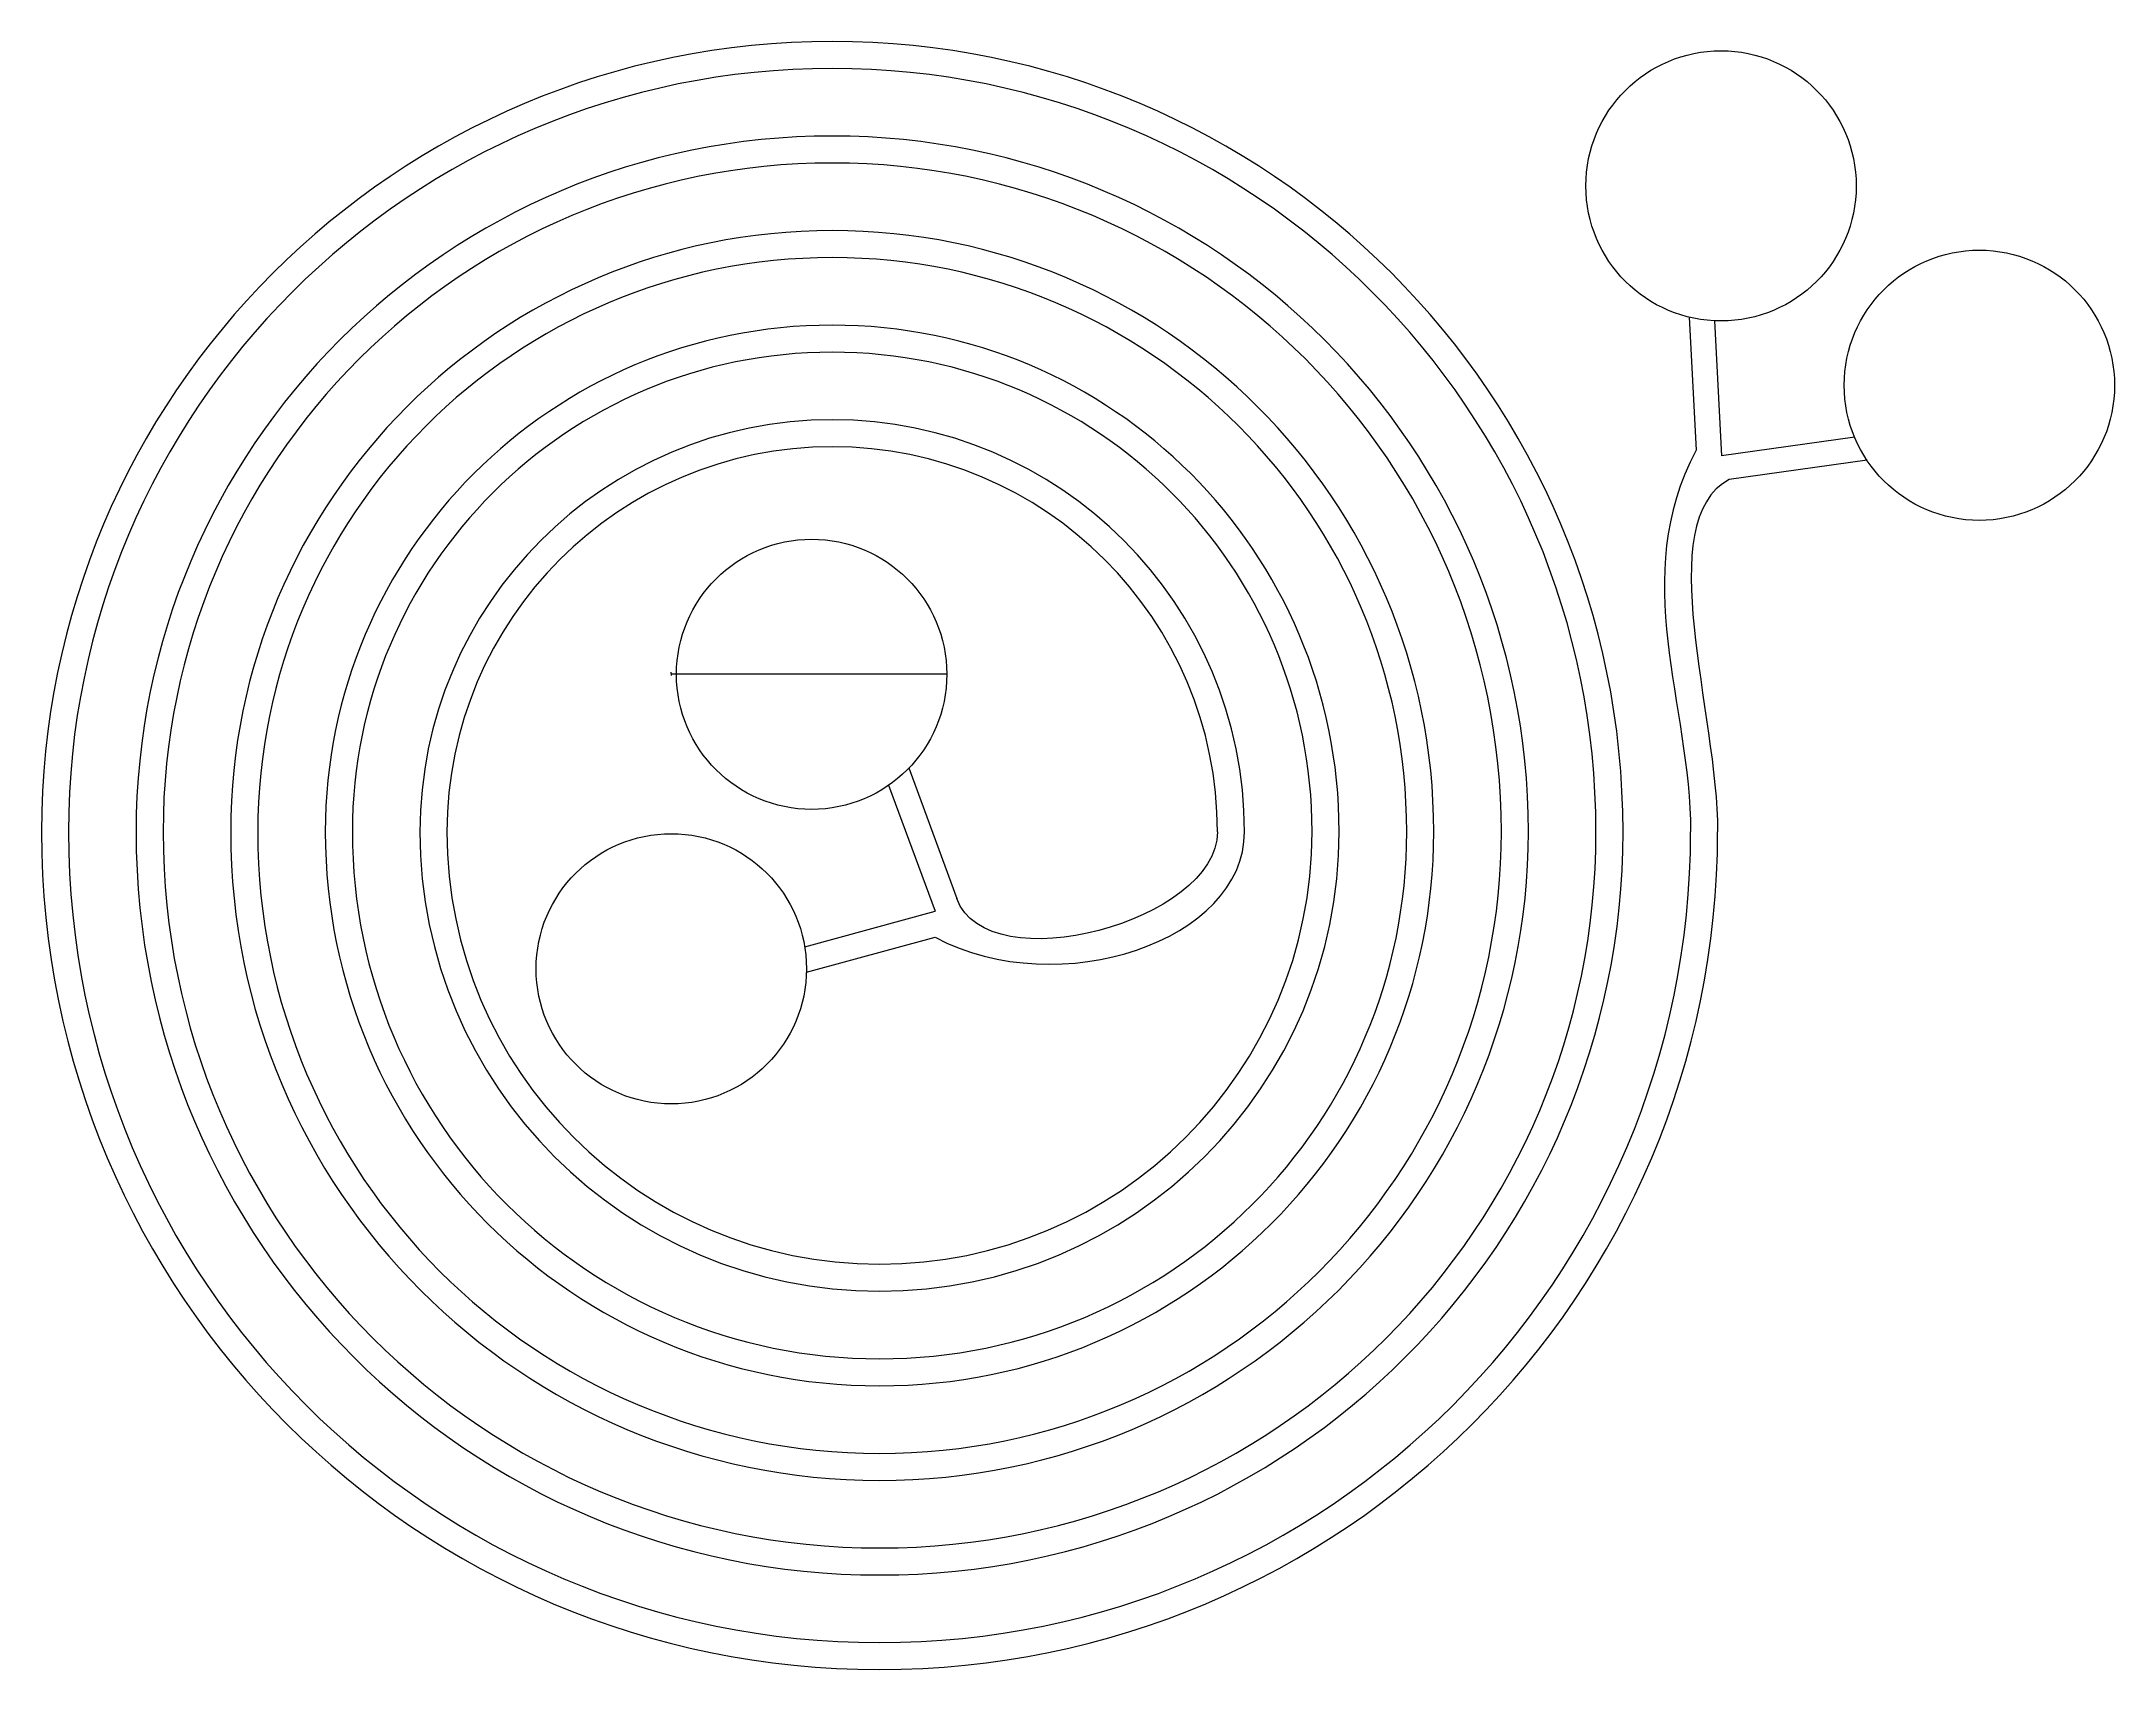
# Model space of a CAD drawing. Header units: inches. Extents: x -50000 to 50000, y -50000 to 50000.
# Drawn here: x -23987 to -16319, y 22877 to 28902 of the extents above; entities that cross this region are included whole.
import ezdxf

# ---------------------------------------------------------------- set-up
doc = ezdxf.new("R2010")
doc.units = ezdxf.units.IN
doc.header["$MEASUREMENT"] = 0
doc.layers.add('Layer1', color=1, linetype='Continuous')
doc.styles.get("Standard").update_dxf_attribs({"font": 'arial.ttf'})
doc.dimstyles.new('ISO-25', dxfattribs={"dimtxt": 2.5, "dimasz": 2.5, "dimexe": 1.25, "dimexo": 0.625, "dimtad": 1, "dimtxsty": 'Standard', "dimcen": 2.5, "dimadec": 0, "dimazin": 0, "dimtfac": 1, "dimtmove": 0, "dimatfit": 3, "dimfxl": 1, "dimarcsym": 0})

# ---------------------------------------------------------------- blocks, each defined once
blk = doc.blocks.new('*D4')
at = {"layer": 'Defpoints', "color": 0}
for p in [(-21657.3, 26559.9), (-21638.2, 26559.9), (-20638.2, 26559.9)]:
    blk.add_point(p, dxfattribs=at)
at = {"layer": 'Layer1', "color": 0, "lineweight": -2, "transparency": 16777216}
for p, q in [((-21638.8, 26559.9), (-21658.6, 26559.9)), ((-20638.8, 26559.9), (-21658.6, 26559.9)), ((-21657.3, 26562.4), (-21657.3, 26567.8)), ((-21657.3, 26557.4), (-21657.3, 26554.9))]:
    blk.add_line(p, q, dxfattribs=at)
at = {"layer": 'Layer1', "color": 0, "transparency": 16777216}
for points in [[(-21657.7, 26562.4), (-21656.9, 26562.4), (-21657.3, 26559.9)], [(-21657.7, 26557.4), (-21656.9, 26557.4), (-21657.3, 26559.9)]]:
    blk.add_solid(points, dxfattribs=at)
at = {"layer": 'Layer1', "color": 0, "transparency": 16777216, "insert": (-21659.2, 26566.4), "char_height": 2.5, "attachment_point": 5, "rotation": 90}
blk.add_mtext('0', dxfattribs=at)

msp = doc.modelspace()

# ---------------------------------------------------------------- linework, layer by layer
msp.add_circle((0, 0), 50000)
at = {"layer": 'Layer1'}
for p, q in [((-17892.472, 27881.596), (-17866.645, 27388.853)), ((-17798.758, 27867.81), (-17772.666, 27368.527)), ((-17279.834, 27437.77), (-17772.666, 27368.527)), ((-17233.699, 27351.917), (-17743.944, 27280.721)), ((-20853.339, 26149.995), (-20681.477, 25682.938)), ((-20779.178, 26213.236), (-20601.727, 25729.574)), ((-21163.96, 25551.889), (-20681.477, 25682.938)), ((-21157.624, 25457.379), (-20681.477, 25586.787))]:
    msp.add_line(p, q, dxfattribs=at)
for centre in [(-17774.418, 28367.325), (-16818.933, 27629.513), (-21138.182, 26559.945), (-21657.331, 25470.082)]:
    msp.add_circle(centre, 500, dxfattribs=at)
for centre, radius, start, end in [((-21061.999, 25976.814), 2925, 0, 180), ((-21061.999, 25976.814), 2825, 0, 180), ((-21061.999, 25976.814), 2575, 0, 180), ((-21061.999, 25976.814), 2475, 0, 180), ((-21061.999, 25976.814), 2225, 0, 180), ((-21061.999, 25976.814), 2125, 0, 180), ((-21061.999, 25976.814), 1875, 0, 180), ((-21061.999, 25976.814), 1775, 0, 180), ((-21061.999, 25976.814), 1525, 0, 180), ((-21061.999, 25976.814), 1425, 0, 180), ((-20886.999, 25976.814), 3100, 180, 0), ((-20886.999, 25976.814), 3000, 180, 0), ((-20886.999, 25976.814), 2750, 180, 0), ((-20886.999, 25976.814), 2650, 180, 0), ((-20886.999, 25976.814), 2400, 180, 0), ((-20886.999, 25976.814), 2300, 180, 0), ((-20886.999, 25976.814), 2050, 180, 0), ((-20886.999, 25976.814), 1950, 180, 0), ((-20886.999, 25976.814), 1700, 180, 0), ((-20886.999, 25976.814), 1600, 180, 0)]:
    msp.add_arc(centre, radius, start, end, dxfattribs=at)
for points in [[(-17866.645, 27388.853), (-18118.004, 26918.77), (-17886.999, 26447.542), (-17886.999, 25976.814)], [(-17743.944, 27280.721), (-18033.077, 27127.813), (-17786.999, 26411.686), (-17786.999, 25976.814)], [(-20681.477, 25586.787), (-20220.137, 25342.676), (-19536.999, 25573.776), (-19536.999, 25976.814)], [(-19636.999, 25976.814), (-19636.999, 25644.845), (-20487.384, 25417.919), (-20601.727, 25729.574)]]:
    msp.add_open_spline(points, degree=3, dxfattribs=at)

# ---------------------------------------------------------------- dimensions: what is measured, and where the dimension line sits
dim = msp.add_linear_dim(base=(-21657.331287007, 26559.944808258), p1=(-21638.181635267, 26559.944808258), p2=(-20638.181635267, 26559.944808258), angle=90, dimstyle='ISO-25', dxfattribs=at)
dim.commit()
dim.dimension.update_dxf_attribs({"geometry": '*D4', "text_midpoint": (-21659.223340213, 26566.388362146)})

doc.saveas('drawing.dxf')
